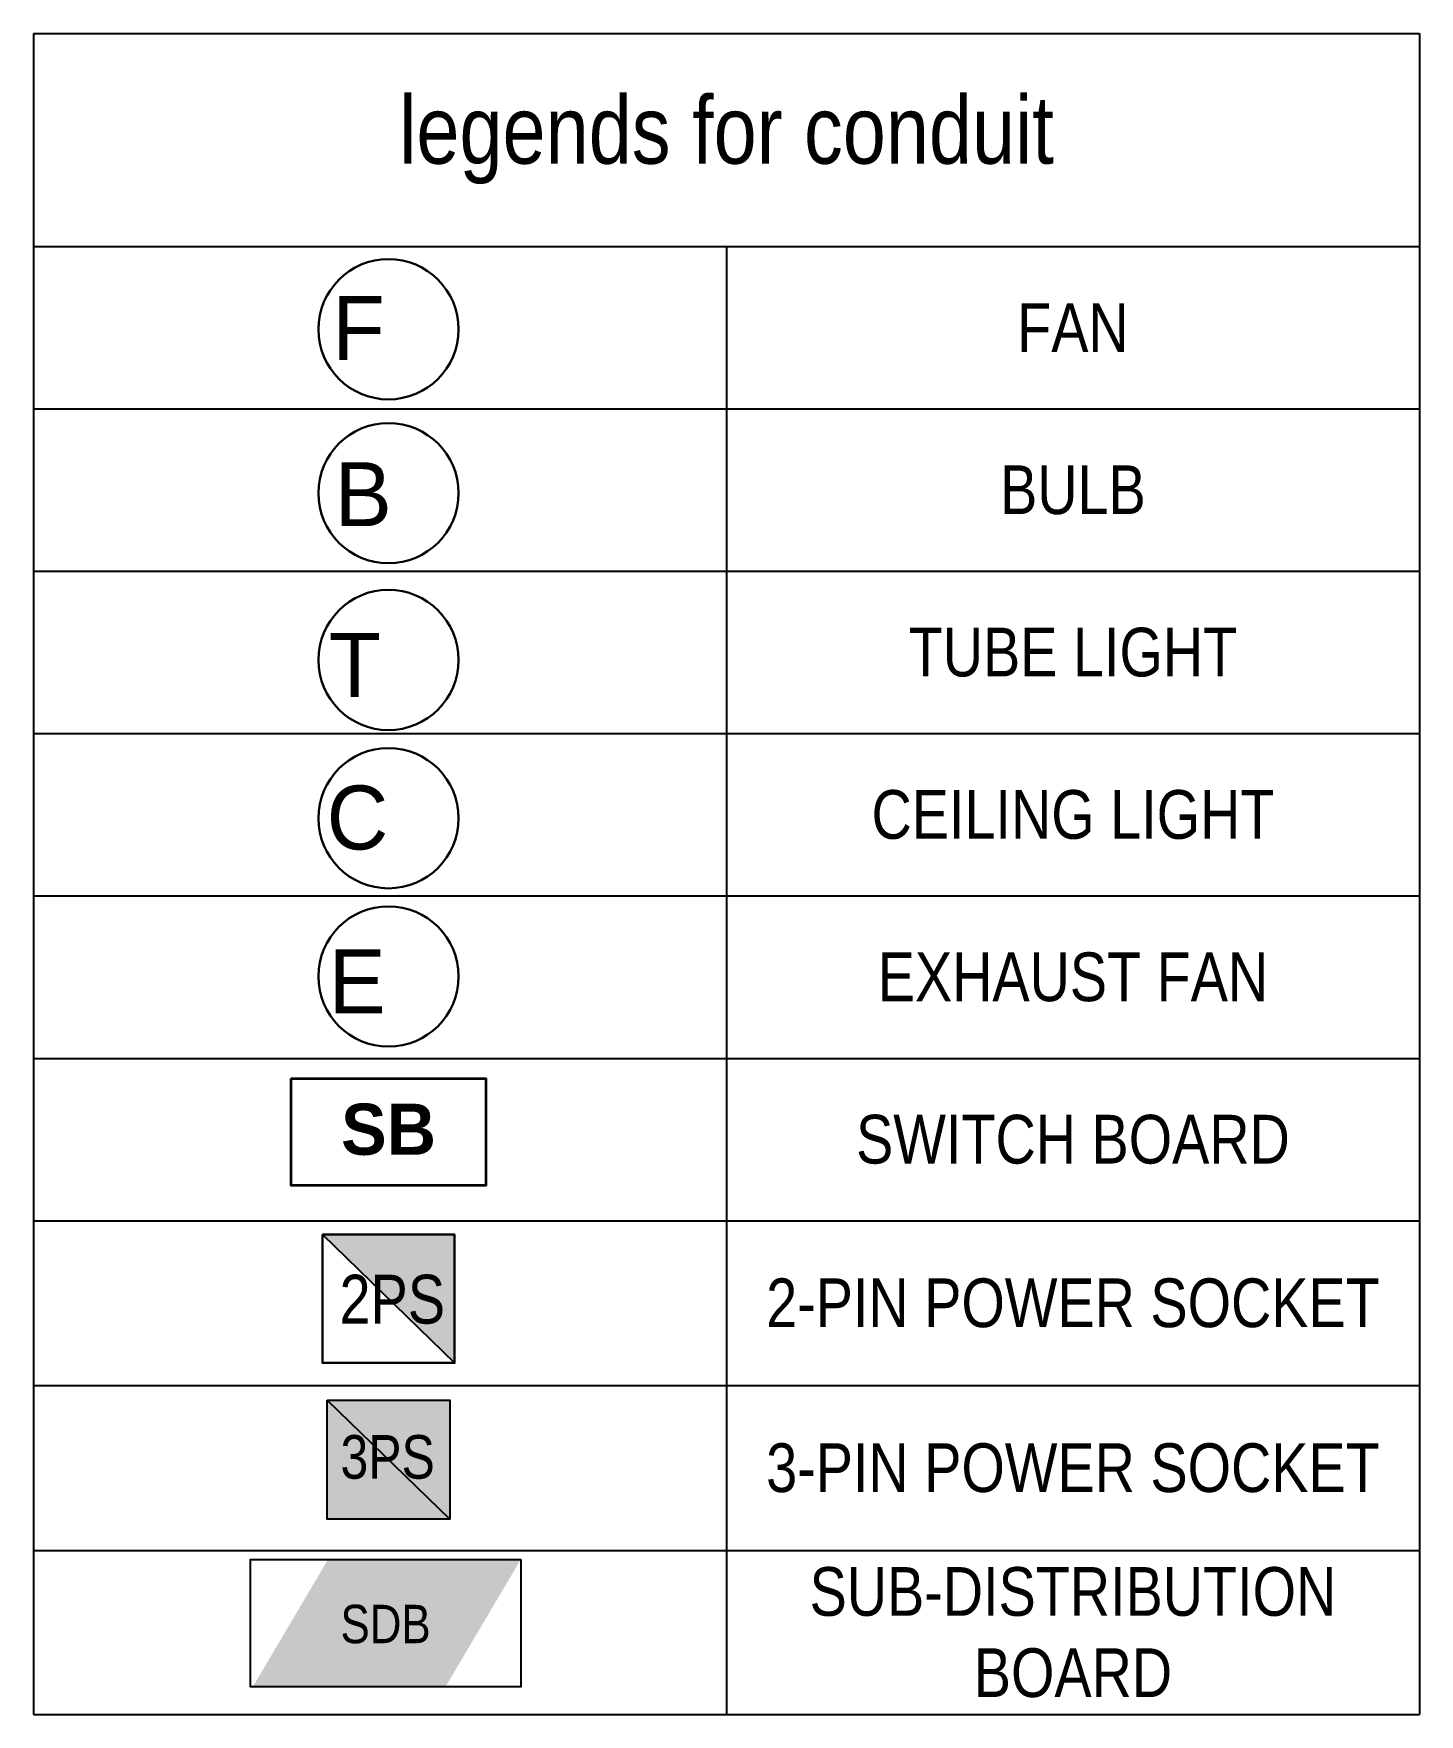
# Model space of a CAD drawing. Header units: inches. Extents: x 633521 to 2450508, y -834496 to 165976.
# Drawn here: x 2327806 to 2333229, y 155042 to 161616 of the extents above; entities that cross this region are included whole.
import ezdxf

# ---------------------------------------------------------------- set-up
doc = ezdxf.new("R2010")
doc.units = ezdxf.units.IN
doc.header["$MEASUREMENT"] = 0
doc.styles.get("Standard").update_dxf_attribs({"font": 'technic_.ttf'})

msp = doc.modelspace()

# ---------------------------------------------------------------- texts
at = {"color": 18, "lineweight": 30, "true_color": 0x000000, "attachment_point": 1}
for s, width, gutter_width, insert, char_height in [('\\pxsm1,qd;{\\fFranklin Gothic Demi|b0|i0|c0|p34;F}', 460.502, 1250, (2328975.8, 160589.1), 250), ('\\pxsm1,qd;{\\fFranklin Gothic Demi|b0|i0|c0|p34;B}', 460.502, 1250, (2328985.1, 159939.5), 250), ('\\pxsm1,qd;{\\fFranklin Gothic Demi|b0|i0|c0|p34;T}', 460.502, 1250, (2328961.2, 159271.8), 250), ('\\pxsm1,qd;{\\fFranklin Gothic Demi|b0|i0|c0|p34;C}', 460.502, 1250, (2328953.1, 158674.8), 250), ('\\pxsm1,qd;{\\fFranklin Gothic Demi|b0|i0|c0|p34;E}', 460.502, 1250, (2328961.2, 158033.8), 250), ('\\pxqc;2PS', 517.189, 1590.4, (2328951.4, 156761.1), 190.85), ('\\pxqc;{\\C255;\\c16777215;SDB}', 498.198, 1250, (2328934.7, 155470.2), 150)]:
    msp.add_mtext_dynamic_manual_height_columns(s, width=width, gutter_width=gutter_width, heights=[0], dxfattribs=dict(at, insert=insert, char_height=char_height))
at = {"color": 18, "true_color": 0x000000, "insert": (2329020.3, 157430.5), "char_height": 200, "attachment_point": 1}
msp.add_mtext_dynamic_manual_height_columns('\\pxqc;{\\fFranklin Gothic Book|b1|i0|c0|p34;\\C256;SB}', width=350.152, gutter_width=1250, heights=[0], dxfattribs=at)
at = {"color": 7, "lineweight": 30, "true_color": 0xffffff, "insert": (2329007.4, 156134), "char_height": 170.45, "attachment_point": 1}
msp.add_mtext_dynamic_manual_height_columns('3PS', width=461.901, gutter_width=1420.4, heights=[0], dxfattribs=at)

# ---------------------------------------------------------------- blocks, each defined once
blk = doc.blocks.new('*T336')
at = {"color": 0, "linetype": 'ByBlock', "lineweight": -2, "transparency": 16777216}
for p, q in [((0, 0), (5422.8, 0)), ((0, 0), (0, -6574.4)), ((5422.8, 0), (5422.8, -6574.4)), ((0, -832.7), (5422.8, -832.7)), ((2711.4, -832.7), (2711.4, -6574.4)), ((0, -1467.8), (5422.8, -1467.8)), ((0, -2102.9), (5422.8, -2102.9)), ((0, -2738), (5422.8, -2738)), ((0, -3373.2), (5422.8, -3373.2)), ((0, -4008.3), (5422.8, -4008.3)), ((0, -4643.4), (5422.8, -4643.4)), ((0, -5288.3), (5422.8, -5288.3)), ((0, -5933.1), (5422.8, -5933.1)), ((0, -6574.4), (5422.8, -6574.4))]:
    blk.add_line(p, q, dxfattribs=at)
at = {"color": 0, "lineweight": 15, "transparency": 16777216, "attachment_point": 5}
for s, insert, char_height, width in [('legends for conduit', (2711.4, -416.4), 264.631, 5295.795), ('FAN', (4067.1, -1150.3), 190.53, 2584.386), ('BULB', (4067.1, -1785.4), 190.53, 2584.386), ('TUBE LIGHT', (4067.1, -2420.5), 190.53, 2584.386), ('CEILING LIGHT', (4067.1, -3055.6), 190.534, 2584.386), ('EXHAUST FAN', (4067.1, -3690.7), 190.534, 2584.386), ('SWITCH BOARD', (4067.1, -4325.8), 190.534, 2584.386), ('2-PIN POWER SOCKET', (4067.1, -4965.8), 190.534, 2584.386), ('3-PIN POWER SOCKET', (4067.1, -5610.7), 190.534, 2584.386), ('SUB-DISTRIBUTION BOARD', (4067.1, -6253.7), 190.534, 2584.386)]:
    blk.add_mtext(s, dxfattribs=dict(at, insert=insert, char_height=char_height, width=width))

# ---------------------------------------------------------------- hatches: boundary and pattern name
at = {"true_color": 0xed1f24}
h = msp.add_hatch(color=240, dxfattribs=at)
h.dxf.hatch_style = 1
h.paths.add_polyline_path([(2329453.6, 156416.7), (2329453.6, 156918.3), (2328936.4, 156918.3)])
h = msp.add_hatch(color=240, dxfattribs=at)
h.dxf.hatch_style = 1
h.paths.add_polyline_path([(2329435, 155804.8), (2329435, 156270.2), (2328955, 156270.2)])
at = {"true_color": 0x000000}
h = msp.add_hatch(color=18, dxfattribs=at)
h.dxf.hatch_style = 1
h.paths.add_polyline_path([(2328955, 156270.2), (2328955, 155804.8), (2329435, 155804.8)])
h = msp.add_hatch(color=18, dxfattribs=at)
h.dxf.hatch_style = 1
h.paths.add_polyline_path([(2328958.4, 155647.5), (2328663.9, 155149.3), (2329418.2, 155149.3), (2329712.7, 155647.5)])

# ---------------------------------------------------------------- linework, layer by layer
at = {"color": 18, "true_color": 0x000000}
for p, q in [((2328936.4, 156918.3), (2329453.6, 156416.7)), ((2328955, 156270.2), (2329435, 155804.8))]:
    msp.add_line(p, q, dxfattribs=at)
at = {"color": 18, "lineweight": 35, "true_color": 0x000000}
msp.add_lwpolyline([(2328814.2, 157529), (2329575.8, 157529), (2329575.8, 157111), (2328814.2, 157111)], close=True, dxfattribs=at)
at = {"color": 18, "lineweight": 30, "true_color": 0x000000}
msp.add_lwpolyline([(2328936.4, 156918.3), (2329453.6, 156918.3), (2329453.6, 156416.7), (2328936.4, 156416.7)], close=True, dxfattribs=at)
at = {"color": 18, "true_color": 0x000000}
for points in [[(2328955, 156270.2), (2329435, 156270.2), (2329435, 155804.8), (2328955, 155804.8)], [(2329712.7, 155647.5), (2329712.7, 155149.3), (2328655.2, 155149.3), (2328655.2, 155647.5)]]:
    msp.add_lwpolyline(points, close=True, dxfattribs=at)
at = {"color": 18, "lineweight": 30, "true_color": 0x000000}
for centre in [(2329195, 160459.5), (2329195, 159818.5), (2329195, 159166), (2329195, 158547), (2329195, 157928)]:
    msp.add_circle(centre, 274.3, dxfattribs=at)

# ---------------------------------------------------------------- block references
msp.add_blockref('*T336', (2327806.4, 161616))

msp.set_redraw_order([(e.dxf.handle, doc.entitydb.next_handle()) for e in msp.query("TEXT MTEXT ATTDEF DIMENSION ARC_DIMENSION")])  # texts and dimensions are drawn at this point

doc.saveas('drawing.dxf')
